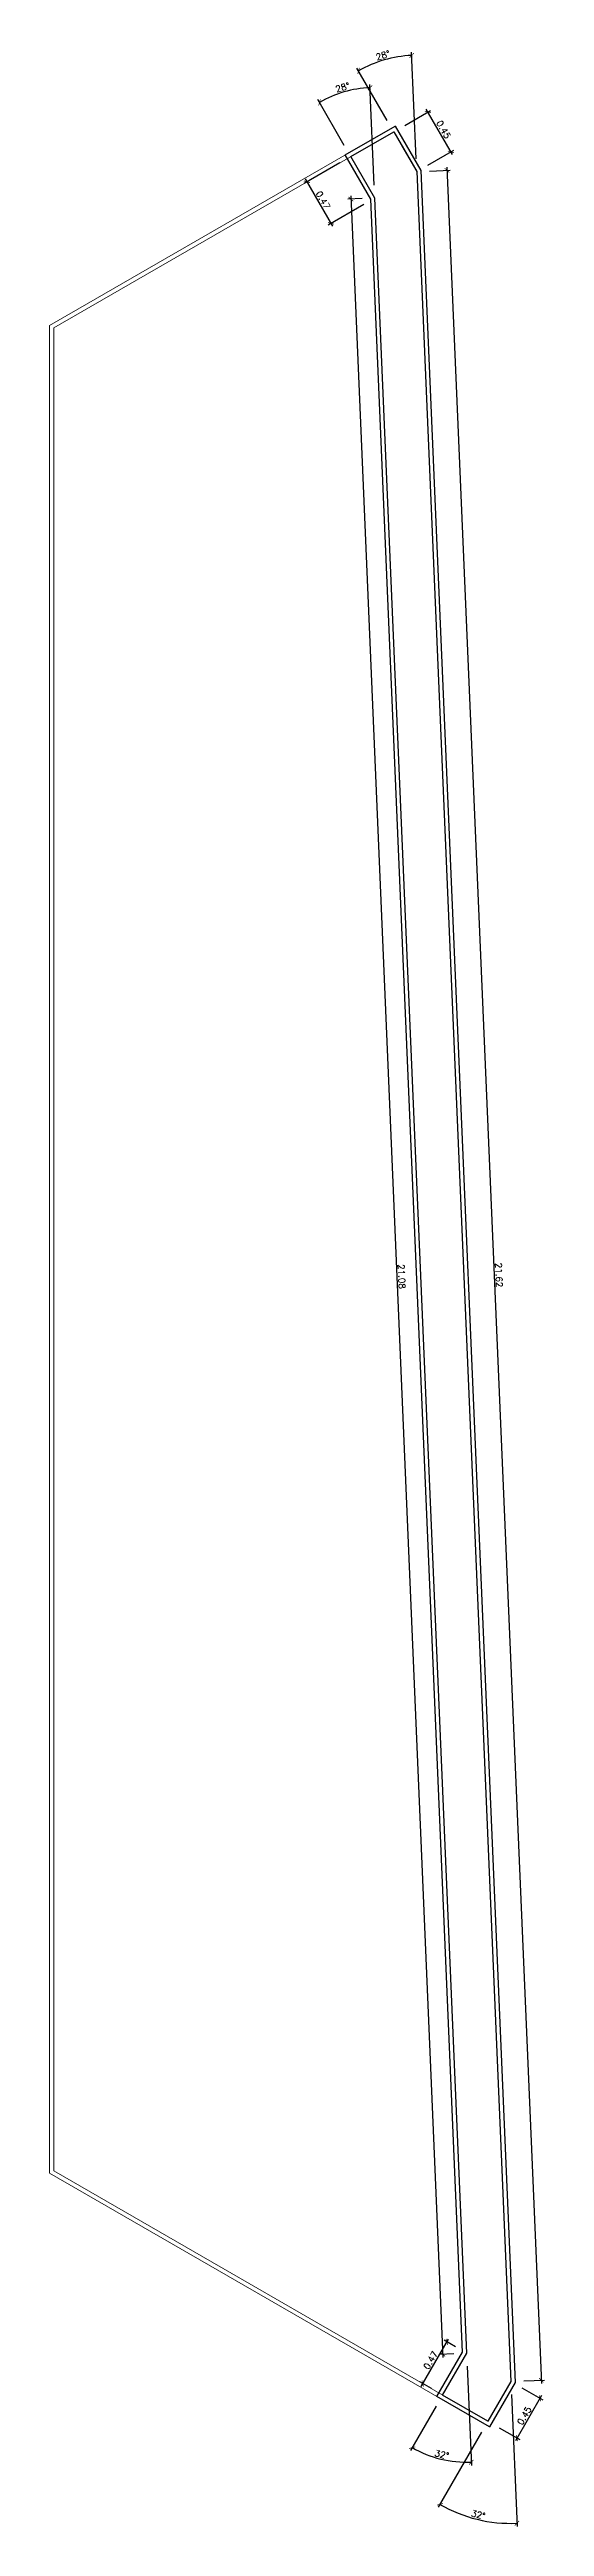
# Model space of a CAD drawing. Header units: metres. Extents: x 1291 to 1536, y 1774 to 1932.
# Drawn here: x 1484.16 to 1488.99, y 1904.82 to 1929.02 of the extents above; entities that cross this region are included whole.
import ezdxf

# ---------------------------------------------------------------- set-up
doc = ezdxf.new("R2010")
doc.units = ezdxf.units.M
doc.layers.add('Layer1', color=6, linetype='Continuous', lineweight=20)
doc.layers.add('YPSOM_CONTORNO AZUL', color=164, linetype='Continuous')
doc.styles.add('YPSOM-TEXTO', font='romans.shx')
doc.dimstyles.new('YPSOM_25', dxfattribs={"dimscale": 0.025, "dimtxt": 2.5, "dimasz": 1.75, "dimexe": 1.25, "dimexo": 5, "dimtad": 1, "dimzin": 1, "dimdsep": 46, "dimtxsty": 'YPSOM-TEXTO', "dimblk": 'ARCHTICK', "dimcen": 0, "dimdle": 1.25, "dimclrd": 1, "dimclre": 9, "dimclrt": 2, "dimadec": 0, "dimazin": 0, "dimtfac": 1, "dimtmove": 0, "dimatfit": 3, "dimfxl": 1, "dimarcsym": 0})

msp = doc.modelspace()

# ---------------------------------------------------------------- blocks, each defined once
blk = doc.blocks.new('_ArchTick')
at = {"color": 0, "linetype": 'ByBlock', "const_width": 0.15}
blk.add_lwpolyline([(-0.5, -0.5), (0.5, 0.5)], dxfattribs=at)
blk = doc.blocks.new('*D435')
at = {"layer": 'Defpoints', "color": 0, "transparency": 16777216}
for p in [(1487.099, 1927.98), (1487.334, 1927.573), (1486.906, 1927.326)]:
    blk.add_point(p, dxfattribs=at)
at = {"layer": 'Layer1', "color": 9, "lineweight": -2, "transparency": 16777216}
for p, q in [((1486.991, 1927.917), (1486.644, 1927.717)), ((1487.226, 1927.51), (1486.879, 1927.31))]:
    blk.add_line(p, q, dxfattribs=at)
at = {"layer": 'Layer1', "color": 1, "lineweight": -2, "transparency": 16777216}
blk.add_line((1486.655, 1927.76), (1486.921, 1927.299), dxfattribs=at)
at = {"layer": 'Layer1', "color": 1, "lineweight": -2, "transparency": 16777216, "xscale": 0.04375, "yscale": 0.04375, "zscale": 0.04375}
for p, rotation in [((1486.671, 1927.733), 120.0000000008957), ((1486.906, 1927.326), 300.0000000008957)]:
    blk.add_blockref('_ArchTick', p, dxfattribs=dict(at, rotation=rotation))
at = {"layer": 'Layer1', "color": 2, "transparency": 16777216, "insert": (1486.829, 1927.553), "char_height": 0.0625, "attachment_point": 5, "rotation": 300, "style": 'YPSOM-TEXTO'}
blk.add_mtext('0.47', dxfattribs=at)
blk = doc.blocks.new('*D436')
at = {"layer": 'Defpoints', "color": 0, "transparency": 16777216}
for p in [(1487.852, 1928.415), (1487.518, 1928.222), (1487.743, 1927.832)]:
    blk.add_point(p, dxfattribs=at)
at = {"layer": 'Layer1', "color": 9, "lineweight": -2, "transparency": 16777216}
for p, q in [((1487.626, 1928.284), (1487.879, 1928.43)), ((1487.851, 1927.894), (1488.104, 1928.04))]:
    blk.add_line(p, q, dxfattribs=at)
at = {"layer": 'Layer1', "color": 1, "lineweight": -2, "transparency": 16777216}
blk.add_line((1488.093, 1927.998), (1487.836, 1928.442), dxfattribs=at)
at = {"layer": 'Layer1', "color": 1, "lineweight": -2, "transparency": 16777216, "xscale": 0.04375, "yscale": 0.04375, "zscale": 0.04375}
for p, rotation in [((1487.852, 1928.415), 120.0000000050612), ((1488.077, 1928.025), 300.0000000050612)]:
    blk.add_blockref('_ArchTick', p, dxfattribs=dict(at, rotation=rotation))
at = {"layer": 'Layer1', "color": 2, "transparency": 16777216, "insert": (1488.005, 1928.243), "char_height": 0.0625, "attachment_point": 5, "rotation": 300, "style": 'YPSOM-TEXTO'}
blk.add_mtext('0.45', dxfattribs=at)
blk = doc.blocks.new('*D437')
at = {"layer": 'Defpoints', "color": 0, "transparency": 16777216}
for p in [(1487.334, 1927.573), (1487.997, 1906.503), (1488.231, 1906.513)]:
    blk.add_point(p, dxfattribs=at)
at = {"layer": 'Layer1', "color": 9, "lineweight": -2, "transparency": 16777216}
for p, q in [((1487.209, 1927.568), (1487.069, 1927.562)), ((1488.106, 1906.507), (1487.966, 1906.501))]:
    blk.add_line(p, q, dxfattribs=at)
at = {"layer": 'Layer1', "color": 1, "lineweight": -2, "transparency": 16777216}
blk.add_line((1487.099, 1927.594), (1487.999, 1906.471), dxfattribs=at)
at = {"layer": 'Layer1', "color": 1, "lineweight": -2, "transparency": 16777216, "xscale": 0.04375, "yscale": 0.04375, "zscale": 0.04375}
for p, rotation in [((1487.1, 1927.563), 92.43881238487565), ((1487.997, 1906.503), 272.4388123848756)]:
    blk.add_blockref('_ArchTick', p, dxfattribs=dict(at, rotation=rotation))
at = {"layer": 'Layer1', "color": 2, "transparency": 16777216, "insert": (1487.596, 1917.035), "char_height": 0.0625, "attachment_point": 5, "rotation": 272.4388, "style": 'YPSOM-TEXTO'}
blk.add_mtext('21.08', dxfattribs=at)
blk = doc.blocks.new('*D438')
at = {"layer": 'Defpoints', "color": 0, "transparency": 16777216}
for p in [(1487.743, 1927.832), (1488.663, 1906.236), (1488.959, 1906.249)]:
    blk.add_point(p, dxfattribs=at)
at = {"layer": 'Layer1', "color": 9, "lineweight": -2, "transparency": 16777216}
for p, q in [((1487.868, 1927.837), (1488.07, 1927.846)), ((1488.788, 1906.242), (1488.99, 1906.25))]:
    blk.add_line(p, q, dxfattribs=at)
at = {"layer": 'Layer1', "color": 1, "lineweight": -2, "transparency": 16777216}
blk.add_line((1488.038, 1927.876), (1488.96, 1906.218), dxfattribs=at)
at = {"layer": 'Layer1', "color": 1, "lineweight": -2, "transparency": 16777216, "xscale": 0.04375, "yscale": 0.04375, "zscale": 0.04375}
for p, rotation in [((1488.039, 1927.844), 92.4388123839526), ((1488.959, 1906.249), 272.4388123839526)]:
    blk.add_blockref('_ArchTick', p, dxfattribs=dict(at, rotation=rotation))
at = {"layer": 'Layer1', "color": 2, "transparency": 16777216, "insert": (1488.546, 1917.049), "char_height": 0.0625, "attachment_point": 5, "rotation": 272.4388, "style": 'YPSOM-TEXTO'}
blk.add_mtext('21.62', dxfattribs=at)
blk = doc.blocks.new('*D439')
at = {"layer": 'Defpoints', "color": 0, "transparency": 16777216}
for p in [(1488.037, 1906.624), (1488.231, 1906.513), (1487.995, 1906.104)]:
    blk.add_point(p, dxfattribs=at)
at = {"layer": 'Layer1', "color": 1, "lineweight": -2, "transparency": 16777216}
blk.add_line((1487.786, 1906.189), (1488.053, 1906.651), dxfattribs=at)
at = {"layer": 'Layer1', "color": 9, "lineweight": -2, "transparency": 16777216}
for p, q in [((1488.122, 1906.575), (1488.01, 1906.64)), ((1487.887, 1906.167), (1487.774, 1906.232))]:
    blk.add_line(p, q, dxfattribs=at)
at = {"layer": 'Layer1', "color": 1, "lineweight": -2, "transparency": 16777216, "xscale": 0.04375, "yscale": 0.04375, "zscale": 0.04375}
for p, rotation in [((1488.037, 1906.624), 59.99999999635178), ((1487.801, 1906.216), 239.9999999963518)]:
    blk.add_blockref('_ArchTick', p, dxfattribs=dict(at, rotation=rotation))
at = {"layer": 'Layer1', "color": 2, "transparency": 16777216, "insert": (1487.879, 1906.444), "char_height": 0.0625, "attachment_point": 5, "rotation": 60, "style": 'YPSOM-TEXTO'}
blk.add_mtext('0.47', dxfattribs=at)
blk = doc.blocks.new('*D440')
at = {"layer": 'Defpoints', "color": 0, "transparency": 16777216}
for p in [(1488.663, 1906.236), (1488.439, 1905.848), (1488.722, 1905.684)]:
    blk.add_point(p, dxfattribs=at)
at = {"layer": 'Layer1', "color": 9, "lineweight": -2, "transparency": 16777216}
for p, q in [((1488.771, 1906.174), (1488.974, 1906.057)), ((1488.547, 1905.785), (1488.75, 1905.669))]:
    blk.add_line(p, q, dxfattribs=at)
at = {"layer": 'Layer1', "color": 1, "lineweight": -2, "transparency": 16777216}
blk.add_line((1488.962, 1906.099), (1488.707, 1905.657), dxfattribs=at)
at = {"layer": 'Layer1', "color": 1, "lineweight": -2, "transparency": 16777216, "xscale": 0.04375, "yscale": 0.04375, "zscale": 0.04375}
for p, rotation in [((1488.947, 1906.072), 59.99999999634479), ((1488.722, 1905.684), 239.9999999963448)]:
    blk.add_blockref('_ArchTick', p, dxfattribs=dict(at, rotation=rotation))
at = {"layer": 'Layer1', "color": 2, "transparency": 16777216, "insert": (1488.794, 1905.902), "char_height": 0.0625, "attachment_point": 5, "rotation": 60, "style": 'YPSOM-TEXTO'}
blk.add_mtext('0.45', dxfattribs=at)
blk = doc.blocks.new('*D441')
at = {"layer": 'Defpoints', "color": 0, "transparency": 16777216}
for p in [(1487.334, 1927.573), (1488.231, 1906.513), (1488.231, 1906.513), (1487.995, 1906.104), (1487.881, 1905.506)]:
    blk.add_point(p, dxfattribs=at)
at = {"layer": 'Layer1', "color": 9, "lineweight": -2, "transparency": 16777216}
for p, q in [((1488.236, 1906.388), (1488.277, 1905.417)), ((1487.932, 1905.996), (1487.682, 1905.563))]:
    blk.add_line(p, q, dxfattribs=at)
at = {"layer": 'Layer1', "color": 1, "lineweight": -2, "transparency": 16777216}
blk.add_arc((1488.231, 1906.513), 1.065, 240, 272.4388, dxfattribs=at)
at = {"layer": 'Layer1', "color": 1, "lineweight": -2, "transparency": 16777216, "xscale": 0.04375, "yscale": 0.04375, "zscale": 0.04375}
for p, rotation in [((1487.698, 1905.59), 149.9999999963431), ((1488.276, 1905.448), 2.438812384875995)]:
    blk.add_blockref('_ArchTick', p, dxfattribs=dict(at, rotation=rotation))
at = {"layer": 'Layer1', "color": 2, "transparency": 16777216, "insert": (1487.988, 1905.523), "char_height": 0.0625, "attachment_point": 5, "rotation": 346.2194, "style": 'YPSOM-TEXTO'}
blk.add_mtext('32°', dxfattribs=at)
blk = doc.blocks.new('*D442')
at = {"layer": 'Defpoints', "color": 0, "transparency": 16777216}
for p in [(1487.743, 1927.832), (1488.663, 1906.236), (1488.663, 1906.236), (1488.439, 1905.848), (1488.207, 1904.927)]:
    blk.add_point(p, dxfattribs=at)
at = {"layer": 'Layer1', "color": 9, "lineweight": -2, "transparency": 16777216}
for p, q in [((1488.668, 1906.111), (1488.723, 1904.82)), ((1488.376, 1905.74), (1487.954, 1905.009))]:
    blk.add_line(p, q, dxfattribs=at)
at = {"layer": 'Layer1', "color": 1, "lineweight": -2, "transparency": 16777216}
blk.add_arc((1488.663, 1906.236), 1.386, 240, 272.4388, dxfattribs=at)
at = {"layer": 'Layer1', "color": 1, "lineweight": -2, "transparency": 16777216, "xscale": 0.04375, "yscale": 0.04375, "zscale": 0.04375}
for p, rotation in [((1487.97, 1905.036), 149.9999999963601), ((1488.722, 1904.851), 2.438812383952813)]:
    blk.add_blockref('_ArchTick', p, dxfattribs=dict(at, rotation=rotation))
at = {"layer": 'Layer1', "color": 2, "transparency": 16777216, "insert": (1488.344, 1904.935), "char_height": 0.0625, "attachment_point": 5, "rotation": 346.2194, "style": 'YPSOM-TEXTO'}
blk.add_mtext('32°', dxfattribs=at)
blk = doc.blocks.new('*D447')
at = {"layer": 'Defpoints', "color": 0, "transparency": 16777216}
for p in [(1487.116, 1928.631), (1487.099, 1927.98), (1487.334, 1927.573), (1487.334, 1927.573), (1488.231, 1906.513)]:
    blk.add_point(p, dxfattribs=at)
at = {"layer": 'Layer1', "color": 9, "lineweight": -2, "transparency": 16777216}
for p, q in [((1487.328, 1927.698), (1487.286, 1928.683)), ((1487.036, 1928.088), (1486.778, 1928.535))]:
    blk.add_line(p, q, dxfattribs=at)
at = {"layer": 'Layer1', "color": 1, "lineweight": -2, "transparency": 16777216}
blk.add_arc((1487.334, 1927.573), 1.08, 92.4388, 120, dxfattribs=at)
at = {"layer": 'Layer1', "color": 1, "lineweight": -2, "transparency": 16777216, "xscale": 0.04375, "yscale": 0.04375, "zscale": 0.04375}
for p, rotation in [((1487.288, 1928.652), 2.438812384875193), ((1486.794, 1928.508), 210.0000000009097)]:
    blk.add_blockref('_ArchTick', p, dxfattribs=dict(at, rotation=rotation))
at = {"layer": 'Layer1', "color": 2, "transparency": 16777216, "insert": (1487.019, 1928.655), "char_height": 0.0625, "attachment_point": 5, "rotation": 16.2194, "style": 'YPSOM-TEXTO'}
blk.add_mtext('28°', dxfattribs=at)
blk = doc.blocks.new('*D448')
at = {"layer": 'Defpoints', "color": 0, "transparency": 16777216}
for p in [(1487.514, 1928.945), (1487.518, 1928.222), (1487.743, 1927.832), (1487.743, 1927.832), (1488.663, 1906.236)]:
    blk.add_point(p, dxfattribs=at)
at = {"layer": 'Layer1', "color": 9, "lineweight": -2, "transparency": 16777216}
for p, q in [((1487.738, 1927.957), (1487.693, 1928.998)), ((1487.456, 1928.33), (1487.159, 1928.843))]:
    blk.add_line(p, q, dxfattribs=at)
at = {"layer": 'Layer1', "color": 1, "lineweight": -2, "transparency": 16777216}
blk.add_arc((1487.743, 1927.832), 1.136, 92.4388, 120, dxfattribs=at)
at = {"layer": 'Layer1', "color": 1, "lineweight": -2, "transparency": 16777216, "xscale": 0.04375, "yscale": 0.04375, "zscale": 0.04375}
for p, rotation in [((1487.695, 1928.967), 2.43881238395245), ((1487.175, 1928.816), 210.0000000050402)]:
    blk.add_blockref('_ArchTick', p, dxfattribs=dict(at, rotation=rotation))
at = {"layer": 'Layer1', "color": 2, "transparency": 16777216, "insert": (1487.413, 1928.968), "char_height": 0.0625, "attachment_point": 5, "rotation": 16.2194, "style": 'YPSOM-TEXTO'}
blk.add_mtext('28°', dxfattribs=at)

# ---------------------------------------------------------------- dimensions: what is measured, and where the dimension line sits
at = {"layer": 'Layer1', "color": 4}
for base, line1, line2, picture, middle in [((1487.51418, 1928.94465), ((1487.74312, 1927.83187), (1488.6629, 1906.23624)), ((1487.51803, 1928.22175), (1487.74312, 1927.83187)), '*D448', (1487.4127, 1928.96775)), ((1487.1161, 1928.63089), ((1488.23075, 1906.51262), (1487.33377, 1927.57288)), ((1487.33377, 1927.57288), (1487.09887, 1927.97975)), '*D447', (1487.01897, 1928.65507)), ((1488.20729, 1904.92694), ((1488.6629, 1906.23624), (1488.43872, 1905.84795)), ((1487.74312, 1927.83187), (1488.6629, 1906.23624)), '*D442', (1488.34384, 1904.93536)), ((1487.88062, 1905.50646), ((1487.99493, 1906.10417), (1488.23075, 1906.51262)), ((1488.23075, 1906.51262), (1487.33377, 1927.57288)), '*D441', (1487.98815, 1905.52347))]:
    dim = msp.add_angular_dim_2l(base=base, line1=line1, line2=line2, dimstyle='YPSOM_25', dxfattribs=at)
    dim.commit()
    dim.dimension.update_dxf_attribs({"geometry": picture, "text_midpoint": middle})
for p1, p2, distance, picture, middle in [((1487.74312, 1927.83187), (1487.51803, 1928.22175), -0.38555, '*D436', (1488.00507, 1928.24302)), ((1487.09887, 1927.97975), (1487.33377, 1927.57288), -0.4943, '*D435', (1486.82884, 1927.5526)), ((1487.74312, 1927.83187), (1488.6629, 1906.23624), 0.29616, '*D438', (1488.54573, 1917.04866)), ((1487.33377, 1927.57288), (1488.23075, 1906.51262), -0.23361, '*D437', (1487.59569, 1917.0348)), ((1487.99493, 1906.10417), (1488.23075, 1906.51262), 0.22342, '*D439', (1487.87876, 1906.44354)), ((1488.6629, 1906.23624), (1488.43872, 1905.84795), 0.32764, '*D440', (1488.79396, 1905.90171))]:
    dim = msp.add_aligned_dim(p1=p1, p2=p2, distance=distance, dimstyle='YPSOM_25', dxfattribs=at)
    dim.commit()
    dim.dimension.update_dxf_attribs({"geometry": picture, "text_midpoint": middle})

# ---------------------------------------------------------------- linework, layer by layer
at = {"layer": 'Layer1'}
for points in [[(1484.15793, 1926.32798), (1487.53267, 1928.27639), (1487.63267, 1928.10318), (1487.78267, 1927.84338), (1488.70336, 1906.22632), (1488.55336, 1905.96651), (1488.45336, 1905.79331), (1484.15793, 1908.27328), (1484.15793, 1908.50422), (1484.15793, 1908.85063), (1484.15793, 1925.75063), (1484.15793, 1926.09704)], [(1484.19793, 1926.30489), (1487.51803, 1928.22175), (1487.59803, 1928.08318), (1487.74312, 1927.83187), (1488.6629, 1906.23624), (1488.51872, 1905.98651), (1488.43872, 1905.84795), (1484.19793, 1908.29637), (1484.19793, 1908.50422), (1484.19793, 1908.85063), (1484.19793, 1925.75063), (1484.19793, 1926.09704)]]:
    msp.add_lwpolyline(points, close=True, dxfattribs=at)
at = {"layer": 'YPSOM_CONTORNO AZUL', "color": 3}
for points in [[(1487.53267, 1928.27639), (1487.78267, 1927.84338), (1488.70336, 1906.22632), (1488.45336, 1905.79331), (1487.94029, 1906.08953), (1488.19029, 1906.52254), (1487.29423, 1927.56137), (1487.04423, 1927.99439)], [(1487.51803, 1928.22175), (1487.74312, 1927.83187), (1488.6629, 1906.23624), (1488.43872, 1905.84795), (1487.99493, 1906.10417), (1488.23075, 1906.51262), (1487.33377, 1927.57288), (1487.09887, 1927.97975)]]:
    msp.add_lwpolyline(points, close=True, dxfattribs=at)

msp.set_redraw_order([(e.dxf.handle, doc.entitydb.next_handle()) for e in msp.query("TEXT MTEXT ATTDEF DIMENSION ARC_DIMENSION")])  # texts and dimensions are drawn at this point

doc.saveas('drawing.dxf')
